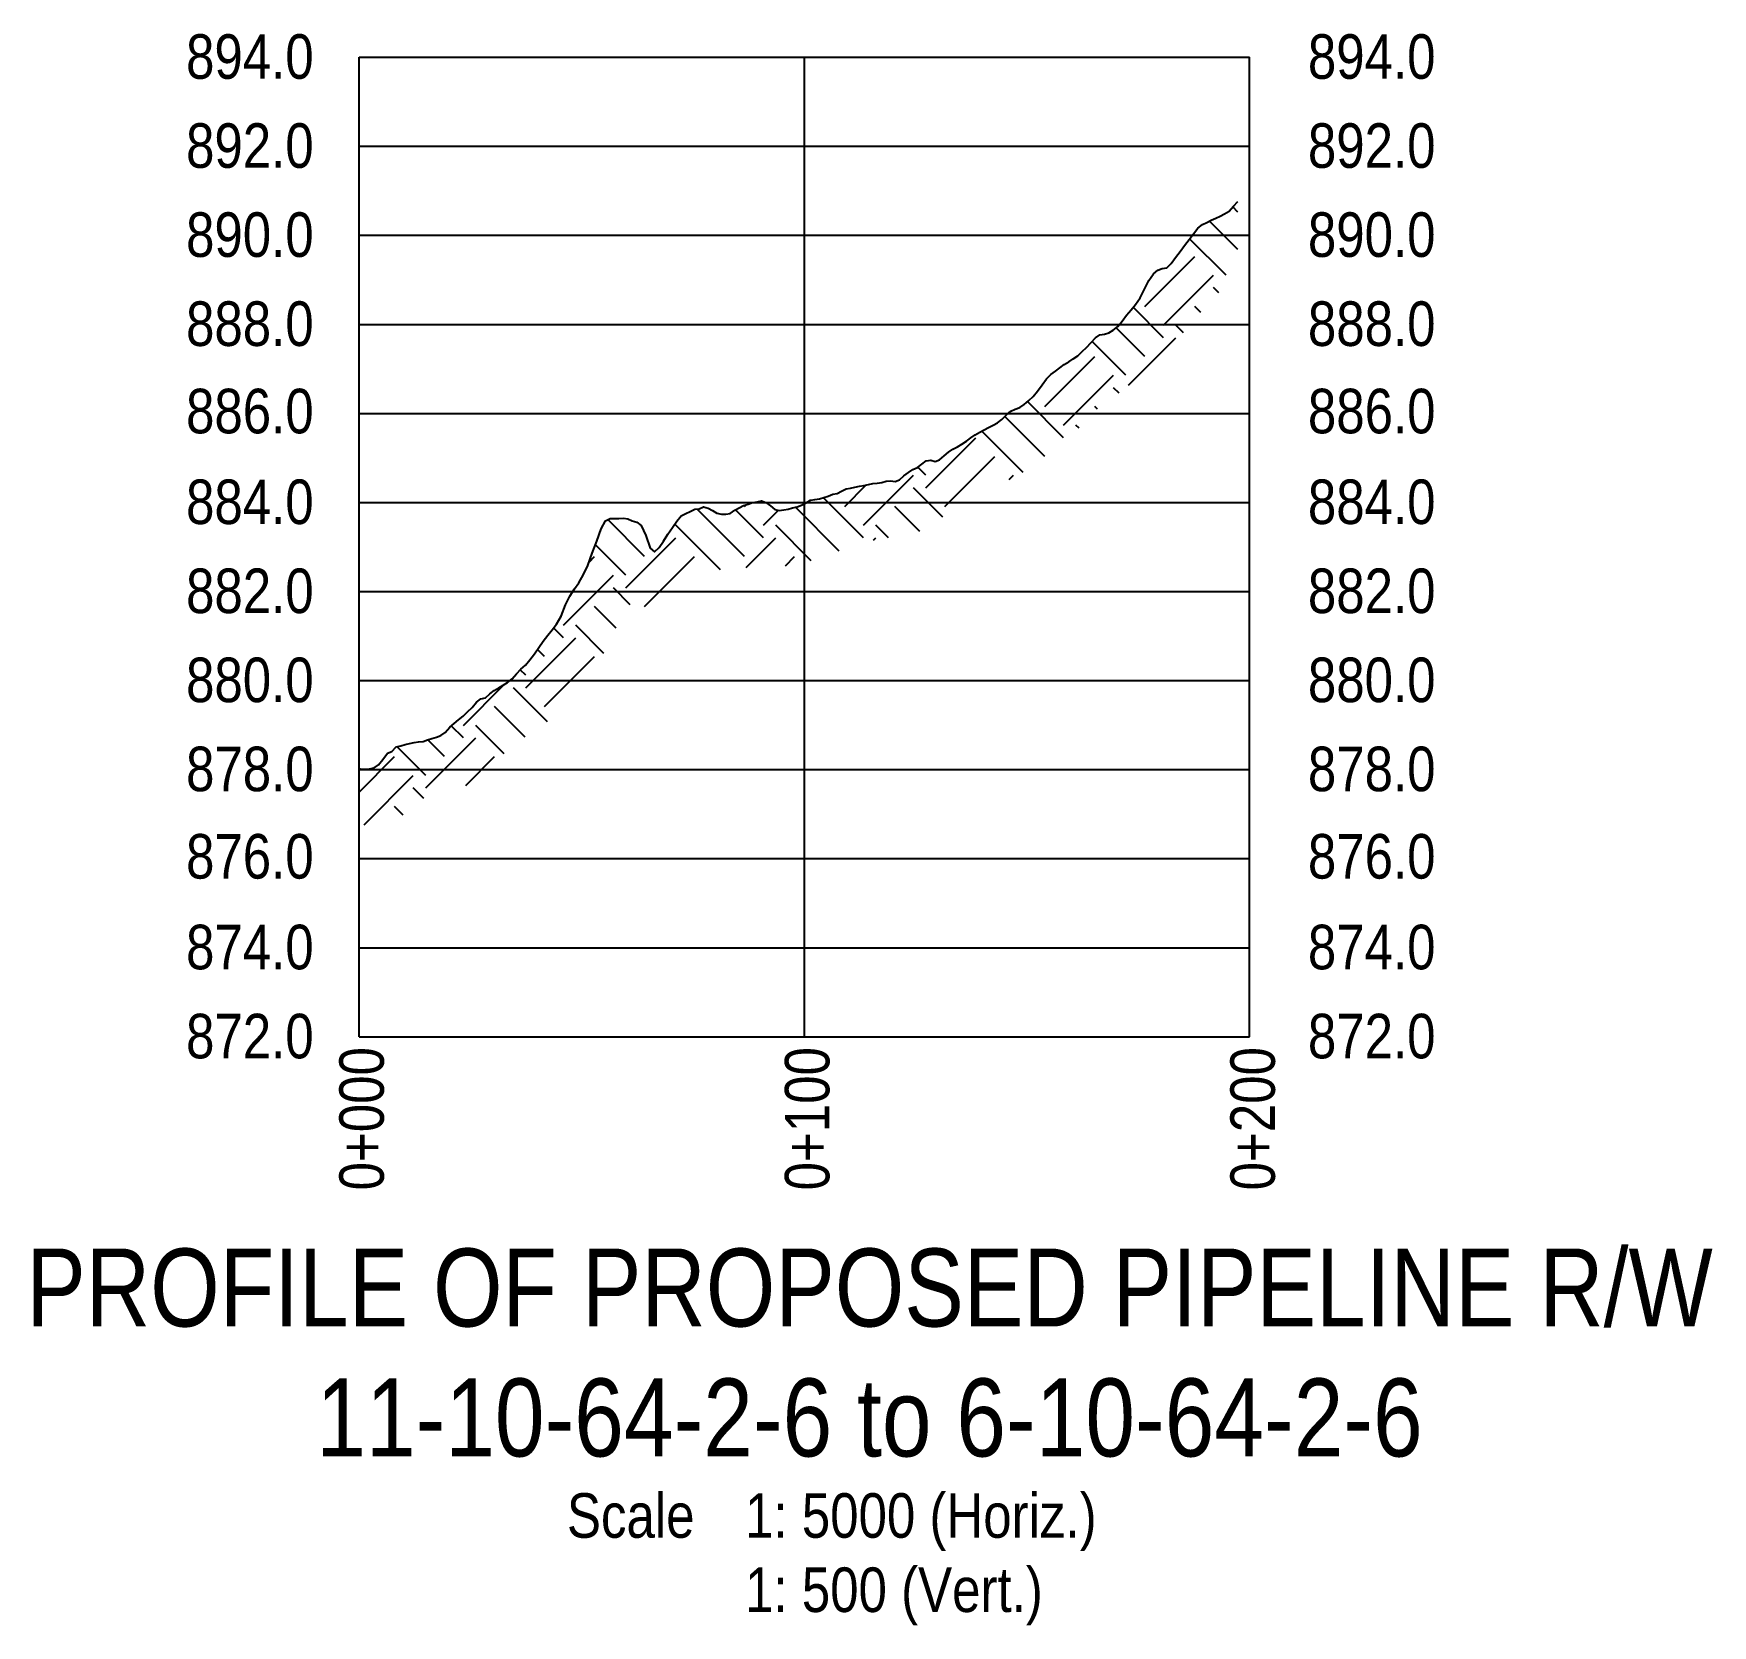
# Model space of a CAD drawing. Extents: x 406232 to 435383, y 6039561 to 6052989.
# Drawn here: x 432697.5 to 433074.5, y 6047899 to 6048256.3 of the extents above; entities that cross this region are included whole.
import ezdxf
from ezdxf.enums import TextEntityAlignment as Align

# ---------------------------------------------------------------- set-up
doc = ezdxf.new("R2010")
doc.units = 0
doc.header["$LTSCALE"] = 5
doc.linetypes.add('foc-TOPO', pattern=[1, 0.2, -0.8])
for name, color, linetype in [('DETAIL-T', 7, 'Continuous'), ('L-DETAIL-T', 3, 'Continuous'), ('P-CROSSINGS-GRID', 8, 'Continuous'), ('P-CROSSINGS-GROUND', 48, 'foc-TOPO'), ('P-CROSSINGS-LINE', 3, 'Continuous'), ('S-T7', 7, 'Continuous')]:
    doc.layers.add(name, color=color, linetype=linetype)
doc.styles.add('140', font='ARIALN.TTF', dxfattribs={"height": 15})
doc.styles.add('80', font='ARIALN.TTF', dxfattribs={"height": 10})
doc.styles.add('80L', font='ARIALN.TTF', dxfattribs={"height": 10})

msp = doc.modelspace()

# ---------------------------------------------------------------- texts
at = {"layer": 'DETAIL-T', "insert": (432817.28, 6047928.629), "char_height": 9.9996, "attachment_point": 1, "style": '80L'}
msp.add_mtext_dynamic_manual_height_columns('Scale^I1: 5000 (Horiz.)\\P^I1: 500 (Vert.)', width=217.00798, gutter_width=44.98, heights=[0], dxfattribs=at)
at = {"layer": 'L-DETAIL-T', "insert": (432885.214, 6047983.553), "char_height": 17.49929, "width": 469.36944, "attachment_point": 2, "rotation": 0, "style": '140'}
msp.add_mtext('PROFILE OF PROPOSED PIPELINE R/W\\P11-10-64-2-6 to 6-10-64-2-6', dxfattribs=at)
at = {"layer": 'S-T7', "style": '80'}
for s, p in [('894.0', (432760.407, 6048251.151)), ('894.0', (433012.311, 6048251.151)), ('892.0', (432760.407, 6048231.16)), ('892.0', (433012.311, 6048231.16)), ('890.0', (432760.407, 6048211.169)), ('890.0', (433012.311, 6048211.169)), ('888.0', (432760.407, 6048191.178)), ('888.0', (433012.311, 6048191.178)), ('886.0', (432760.407, 6048171.56)), ('886.0', (433012.311, 6048171.56)), ('884.0', (432760.407, 6048151.196)), ('884.0', (433012.311, 6048151.196)), ('882.0', (432760.407, 6048131.206)), ('882.0', (433012.311, 6048131.206)), ('880.0', (432760.407, 6048111.215)), ('880.0', (433012.311, 6048111.215)), ('878.0', (432760.407, 6048091.224)), ('878.0', (433012.311, 6048091.224)), ('876.0', (432760.407, 6048071.606)), ('876.0', (433012.311, 6048071.606)), ('874.0', (432760.407, 6048051.242)), ('874.0', (433012.311, 6048051.242)), ('872.0', (432760.407, 6048031.251)), ('872.0', (433012.311, 6048031.251))]:
    msp.add_text(s, height=9.9955, dxfattribs=at).set_placement(p, align=Align.MIDDLE_RIGHT)
for s, p in [('0+000', (432771.168, 6048028.781)), ('0+100', (432871.207, 6048028.781)), ('0+200', (432971.247, 6048028.781))]:
    msp.add_text(s, height=10, rotation=90, dxfattribs=at).set_placement(p, align=Align.MIDDLE_RIGHT)

# ---------------------------------------------------------------- hatches: boundary and pattern name
at = {"layer": 'P-CROSSINGS-GROUND'}
h = msp.add_hatch(dxfattribs=at)
h.set_pattern_fill('EARTH', color=256, scale=2.500995, angle=45)
h.set_pattern_definition([(45, (-8603.97, 13797.937), (0, 22.459572015), [15.881315674, -15.881315674]), (45, (-8608.181, 13802.148), (0, 22.459572015), [15.881315674, -15.881315674]), (45, (-8612.392, 13806.36), (0, 22.459572015), [15.881315674, -15.881315674]), (135, (-8612.392, 13809.167), (-22.459572015, 0), [15.881315674, -15.881315674]), (135, (-8608.181, 13813.378), (-22.459572015, 0), [15.881315674, -15.881315674]), (135, (-8603.97, 13817.59), (-22.459572015, 0), [15.881315674, -15.881315674])])
h.paths.add_polyline_path([(432770.629, 6048078.766), (432772.015, 6048078.688), (432774.738, 6048078.865), (432778.919, 6048079.799), (432783.337, 6048082.709), (432784.599, 6048084.202), (432784.864, 6048084.293), (432785.428, 6048084.877), (432785.615, 6048084.909), (432787.526, 6048085.09), (432789.78, 6048085.829), (432790.848, 6048086.165), (432792.145, 6048086.606), (432794.729, 6048087.564), (432798.368, 6048090.041), (432799.735, 6048091.638), (432799.854, 6048091.736), (432800.964, 6048092.635), (432802.282, 6048093.767), (432803.65, 6048095.036), (432803.919, 6048095.308), (432804.644, 6048095.427), (432807.938, 6048098.429), (432808.411, 6048098.707), (432809.498, 6048099.38), (432811.084, 6048100.346), (432813.587, 6048102.304), (432815.236, 6048104.189), (432815.636, 6048104.619), (432816.974, 6048105.773), (432818.836, 6048108.081), (432820.043, 6048109.701), (432821.109, 6048111.184), (432822.059, 6048112.51), (432822.872, 6048113.608), (432823.744, 6048114.703), (432825.333, 6048116.71), (432827.261, 6048120.069), (432828.358, 6048122.882), (432828.884, 6048123.897), (432829.368, 6048124.711), (432830.561, 6048126.312), (432831.607, 6048128.298), (432837.722, 6048123.538), (432847.456, 6048132.683), (432849.334, 6048135.368), (432849.784, 6048136.066), (432850.283, 6048135.937), (432853.826, 6048135.888), (432858.934, 6048136.671), (432860.119, 6048137.555), (432864.114, 6048136.644), (432867.647, 6048136.965), (432869.796, 6048137.356), (432871.086, 6048137.723), (432872.577, 6048138.07), (432874.917, 6048138.945), (432876.161, 6048139.556), (432876.292, 6048139.573), (432878.461, 6048140.119), (432880.363, 6048140.752), (432880.526, 6048140.821), (432882.121, 6048141.106), (432884.009, 6048142.121), (432884.36, 6048142.182), (432885.519, 6048142.434), (432886.542, 6048142.64), (432887.495, 6048142.851), (432887.716, 6048142.894), (432888.454, 6048142.961), (432889.889, 6048143.176), (432892.227, 6048142.689), (432898.616, 6048145.386), (432900.816, 6048147.274), (432901.019, 6048147.428), (432902.044, 6048147.846), (432907.362, 6048149.46), (432910.14, 6048152.052), (432910.333, 6048152.206), (432910.533, 6048152.338), (432911.344, 6048152.805), (432912.733, 6048153.657), (432914.02, 6048154.529), (432915.123, 6048155.293), (432915.708, 6048155.707), (432915.98, 6048155.864), (432916.756, 6048156.269), (432917.708, 6048156.769), (432918.641, 6048157.246), (432920.597, 6048158.244), (432923.368, 6048160.323), (432923.898, 6048160.896), (432924.654, 6048161.183), (432927.629, 6048163.123), (432929.305, 6048164.651), (432930.99, 6048166.14), (432932.885, 6048168.456), (432934.06, 6048170.097), (432934.253, 6048170.358), (432934.47, 6048170.52), (432935.477, 6048171.283), (432936.062, 6048171.721), (432936.579, 6048172.049), (432937.888, 6048172.855), (432939.858, 6048174.27), (432941.491, 6048175.77), (432942.838, 6048177.051), (432943.07, 6048177.3), (432944.266, 6048177.662), (432947.292, 6048179.618), (432949.669, 6048181.535), (432951.728, 6048183.908), (432952.859, 6048185.446), (432953.552, 6048186.306), (432954.962, 6048187.94), (432956.778, 6048190.717), (432957.291, 6048191.718), (432957.595, 6048191.751), (432962.358, 6048196.397), (432964.001, 6048198.569), (432965.035, 6048199.995), (432965.97, 6048201.256), (432966.857, 6048202.435), (432967.418, 6048203.146), (432967.959, 6048203.395), (432967.959, 6048218.613), (432966.959, 6048217.536), (432965.959, 6048216.433), (432964.959, 6048215.799), (432963.959, 6048215.324), (432962.959, 6048214.848), (432961.959, 6048214.388), (432960.959, 6048213.908), (432959.959, 6048213.457), (432958.959, 6048212.628), (432957.959, 6048211.329), (432956.959, 6048210.062), (432955.959, 6048208.733), (432954.959, 6048207.384), (432953.959, 6048206.006), (432952.959, 6048204.683), (432951.959, 6048203.707), (432950.959, 6048203.599), (432949.959, 6048203.151), (432948.959, 6048202.389), (432947.959, 6048200.846), (432946.959, 6048198.953), (432945.959, 6048197.002), (432944.959, 6048195.472), (432943.959, 6048194.313), (432942.959, 6048193.075), (432941.959, 6048191.715), (432940.959, 6048190.562), (432939.959, 6048189.755), (432938.959, 6048189.109), (432937.959, 6048188.806), (432936.959, 6048188.658), (432935.959, 6048188.006), (432934.959, 6048186.92), (432933.959, 6048185.85), (432932.959, 6048184.898), (432931.959, 6048183.98), (432930.959, 6048183.262), (432929.959, 6048182.646), (432928.959, 6048182.012), (432927.959, 6048181.262), (432926.959, 6048180.506), (432925.959, 6048179.758), (432924.959, 6048178.802), (432923.959, 6048177.453), (432922.959, 6048176.055), (432921.959, 6048174.833), (432920.959, 6048173.949), (432919.959, 6048173.038), (432918.959, 6048172.386), (432917.959, 6048172.007), (432916.959, 6048171.572), (432915.959, 6048170.717), (432914.959, 6048169.634), (432913.959, 6048168.884), (432912.959, 6048168.373), (432911.959, 6048167.863), (432910.959, 6048167.337), (432909.959, 6048166.815), (432908.959, 6048166.237), (432907.959, 6048165.53), (432906.959, 6048164.837), (432905.959, 6048164.16), (432904.959, 6048163.547), (432903.959, 6048162.971), (432902.959, 6048162.309), (432901.959, 6048161.507), (432900.959, 6048160.574), (432899.959, 6048160.271), (432898.959, 6048160.536), (432897.959, 6048160.351), (432896.959, 6048159.658), (432895.959, 6048158.858), (432894.959, 6048158.451), (432893.959, 6048157.757), (432892.959, 6048156.996), (432891.959, 6048156.138), (432890.959, 6048155.716), (432889.959, 6048155.924), (432888.959, 6048155.813), (432887.959, 6048155.521), (432886.959, 6048155.371), (432885.959, 6048155.28), (432884.959, 6048155.087), (432883.959, 6048154.865), (432882.959, 6048154.664), (432881.959, 6048154.447), (432880.959, 6048154.272), (432879.959, 6048154.074), (432878.959, 6048153.592), (432877.959, 6048153.054), (432876.959, 6048152.875), (432875.959, 6048152.455), (432874.959, 6048152.122), (432873.959, 6048151.87), (432872.959, 6048151.741), (432871.959, 6048151.525), (432870.959, 6048150.922), (432869.959, 6048150.43), (432868.959, 6048150.056), (432867.959, 6048149.824), (432866.959, 6048149.539), (432865.959, 6048149.357), (432864.959, 6048149.266), (432863.959, 6048149.494), (432862.959, 6048150.311), (432861.959, 6048151.063), (432860.959, 6048151.378), (432859.959, 6048151.208), (432858.959, 6048151), (432857.959, 6048150.69), (432856.959, 6048150.33), (432855.959, 6048149.82), (432854.959, 6048149.295), (432853.959, 6048148.549), (432852.959, 6048148.395), (432851.959, 6048148.409), (432850.959, 6048148.668), (432849.959, 6048149.273), (432848.959, 6048149.797), (432847.959, 6048150.055), (432846.959, 6048149.588), (432845.959, 6048149.516), (432844.959, 6048149.038), (432843.959, 6048148.532), (432842.959, 6048148.062), (432841.959, 6048146.815), (432840.959, 6048145.453), (432839.959, 6048143.887), (432838.959, 6048142.334), (432837.959, 6048140.905), (432836.959, 6048139.965), (432835.959, 6048140.743), (432834.959, 6048143.589), (432833.959, 6048145.855), (432832.959, 6048146.606), (432831.959, 6048146.906), (432830.959, 6048147.328), (432829.959, 6048147.509), (432828.959, 6048147.468), (432827.959, 6048147.442), (432826.959, 6048147.447), (432825.959, 6048146.929), (432824.959, 6048145.13), (432823.959, 6048142.359), (432822.959, 6048139.677), (432821.959, 6048136.863), (432820.959, 6048134.895), (432819.959, 6048132.996), (432818.959, 6048131.654), (432817.959, 6048129.97), (432816.959, 6048128.043), (432815.959, 6048125.478), (432814.959, 6048123.736), (432813.959, 6048122.473), (432812.959, 6048121.218), (432811.959, 6048119.866), (432810.959, 6048118.471), (432809.959, 6048117.08), (432808.959, 6048115.737), (432807.959, 6048114.497), (432806.959, 6048113.636), (432805.959, 6048112.562), (432804.959, 6048111.418), (432803.959, 6048110.636), (432802.959, 6048110.027), (432801.959, 6048109.408), (432800.959, 6048108.821), (432799.959, 6048108.063), (432798.959, 6048107.151), (432797.959, 6048106.986), (432796.959, 6048106.173), (432795.959, 6048105.026), (432794.959, 6048104.017), (432793.959, 6048103.089), (432792.959, 6048102.23), (432791.959, 6048101.42), (432790.959, 6048100.6), (432789.959, 6048099.431), (432788.959, 6048098.751), (432787.959, 6048098.38), (432786.959, 6048098.039), (432785.959, 6048097.725), (432784.959, 6048097.397), (432783.959, 6048097.303), (432782.959, 6048097.129), (432781.959, 6048096.929), (432780.959, 6048096.713), (432779.959, 6048096.423), (432778.959, 6048096.16), (432777.959, 6048095.126), (432776.959, 6048094.781), (432775.959, 6048093.335), (432774.959, 6048092.152), (432773.959, 6048091.493), (432772.959, 6048091.27), (432771.959, 6048091.205), (432770.959, 6048091.261), (432770.629, 6048091.271)])

# ---------------------------------------------------------------- linework, layer by layer
at = {"layer": 'P-CROSSINGS-GRID', "color": 8}
for p, q in [((432770.629, 6048250.997), (432970.539, 6048250.997)), ((432770.629, 6048031.098), (432770.629, 6048250.997)), ((432870.584, 6048031.098), (432870.584, 6048250.997)), ((432970.539, 6048031.098), (432970.539, 6048250.997)), ((432770.629, 6048231.006), (432970.539, 6048231.006)), ((432770.629, 6048211.015), (432970.539, 6048211.015)), ((432770.629, 6048191.025), (432970.539, 6048191.025)), ((432770.629, 6048171.034), (432970.539, 6048171.034)), ((432770.629, 6048151.043), (432970.539, 6048151.043)), ((432770.629, 6048131.052), (432970.539, 6048131.052)), ((432770.629, 6048111.061), (432970.539, 6048111.061)), ((432770.629, 6048091.07), (432970.539, 6048091.07)), ((432770.629, 6048071.079), (432970.539, 6048071.079)), ((432770.629, 6048051.088), (432970.539, 6048051.088)), ((432770.629, 6048031.098), (432970.539, 6048031.098))]:
    msp.add_line(p, q, dxfattribs=at)
at = {"layer": 'P-CROSSINGS-LINE', "color": 3}
msp.add_lwpolyline([(432770.629, 6048091.271), (432770.959, 6048091.261), (432771.959, 6048091.205), (432772.959, 6048091.27), (432773.959, 6048091.493), (432774.959, 6048092.152), (432775.959, 6048093.335), (432776.959, 6048094.781), (432777.959, 6048095.126), (432778.959, 6048096.16), (432779.959, 6048096.423), (432780.959, 6048096.713), (432781.959, 6048096.929), (432782.959, 6048097.129), (432783.959, 6048097.303), (432784.959, 6048097.397), (432785.959, 6048097.725), (432786.959, 6048098.039), (432787.959, 6048098.38), (432788.959, 6048098.751), (432789.959, 6048099.431), (432790.959, 6048100.6), (432791.959, 6048101.42), (432792.959, 6048102.23), (432793.959, 6048103.089), (432794.959, 6048104.017), (432795.959, 6048105.026), (432796.959, 6048106.173), (432797.959, 6048106.986), (432798.959, 6048107.151), (432799.959, 6048108.063), (432800.959, 6048108.821), (432801.959, 6048109.408), (432802.959, 6048110.027), (432803.959, 6048110.636), (432804.959, 6048111.418), (432805.959, 6048112.562), (432806.959, 6048113.636), (432807.959, 6048114.497), (432808.959, 6048115.737), (432809.959, 6048117.08), (432810.959, 6048118.471), (432811.959, 6048119.866), (432812.959, 6048121.218), (432813.959, 6048122.473), (432814.959, 6048123.736), (432815.959, 6048125.478), (432816.959, 6048128.043), (432817.959, 6048129.97), (432818.959, 6048131.654), (432819.959, 6048132.996), (432820.959, 6048134.895), (432821.959, 6048136.863), (432822.959, 6048139.677), (432823.959, 6048142.359), (432824.959, 6048145.13), (432825.959, 6048146.929), (432826.959, 6048147.447), (432827.959, 6048147.442), (432828.959, 6048147.468), (432829.959, 6048147.509), (432830.959, 6048147.328), (432831.959, 6048146.906), (432832.959, 6048146.606), (432833.959, 6048145.855), (432834.959, 6048143.589), (432835.959, 6048140.743), (432836.959, 6048139.965), (432837.959, 6048140.905), (432838.959, 6048142.334), (432839.959, 6048143.887), (432840.959, 6048145.453), (432841.959, 6048146.815), (432842.959, 6048148.062), (432843.959, 6048148.532), (432844.959, 6048149.038), (432845.959, 6048149.516), (432846.959, 6048149.588), (432847.959, 6048150.055), (432848.959, 6048149.797), (432849.959, 6048149.273), (432850.959, 6048148.668), (432851.959, 6048148.409), (432852.959, 6048148.395), (432853.959, 6048148.549), (432854.959, 6048149.295), (432855.959, 6048149.82), (432856.959, 6048150.33), (432857.959, 6048150.69), (432858.959, 6048151), (432859.959, 6048151.208), (432860.959, 6048151.378), (432861.959, 6048151.063), (432862.959, 6048150.311), (432863.959, 6048149.494), (432864.959, 6048149.266), (432865.959, 6048149.357), (432866.959, 6048149.539), (432867.959, 6048149.824), (432868.959, 6048150.056), (432869.959, 6048150.43), (432870.959, 6048150.922), (432871.959, 6048151.525), (432872.959, 6048151.741), (432873.959, 6048151.87), (432874.959, 6048152.122), (432875.959, 6048152.455), (432876.959, 6048152.875), (432877.959, 6048153.054), (432878.959, 6048153.592), (432879.959, 6048154.074), (432880.959, 6048154.272), (432881.959, 6048154.447), (432882.959, 6048154.664), (432883.959, 6048154.865), (432884.959, 6048155.087), (432885.959, 6048155.28), (432886.959, 6048155.371), (432887.959, 6048155.521), (432888.959, 6048155.813), (432889.959, 6048155.924), (432890.959, 6048155.716), (432891.959, 6048156.138), (432892.959, 6048156.996), (432893.959, 6048157.757), (432894.959, 6048158.451), (432895.959, 6048158.858), (432896.959, 6048159.658), (432897.959, 6048160.351), (432898.959, 6048160.536), (432899.959, 6048160.271), (432900.959, 6048160.574), (432901.959, 6048161.507), (432902.959, 6048162.309), (432903.959, 6048162.971), (432904.959, 6048163.547), (432905.959, 6048164.16), (432906.959, 6048164.837), (432907.959, 6048165.53), (432908.959, 6048166.237), (432909.959, 6048166.815), (432910.959, 6048167.337), (432911.959, 6048167.863), (432912.959, 6048168.373), (432913.959, 6048168.884), (432914.959, 6048169.634), (432915.959, 6048170.717), (432916.959, 6048171.572), (432917.959, 6048172.007), (432918.959, 6048172.386), (432919.959, 6048173.038), (432920.959, 6048173.949), (432921.959, 6048174.833), (432922.959, 6048176.055), (432923.959, 6048177.453), (432924.959, 6048178.802), (432925.959, 6048179.758), (432926.959, 6048180.506), (432927.959, 6048181.262), (432928.959, 6048182.012), (432929.959, 6048182.646), (432930.959, 6048183.262), (432931.959, 6048183.98), (432932.959, 6048184.898), (432933.959, 6048185.85), (432934.959, 6048186.92), (432935.959, 6048188.006), (432936.959, 6048188.658), (432937.959, 6048188.806), (432938.959, 6048189.109), (432939.959, 6048189.755), (432940.959, 6048190.562), (432941.959, 6048191.715), (432942.959, 6048193.075), (432943.959, 6048194.313), (432944.959, 6048195.472), (432945.959, 6048197.002), (432946.959, 6048198.953), (432947.959, 6048200.846), (432948.959, 6048202.389), (432949.959, 6048203.151), (432950.959, 6048203.599), (432951.959, 6048203.707), (432952.959, 6048204.683), (432953.959, 6048206.006), (432954.959, 6048207.384), (432955.959, 6048208.733), (432956.959, 6048210.062), (432957.959, 6048211.329), (432958.959, 6048212.628), (432959.959, 6048213.457), (432960.959, 6048213.908), (432961.959, 6048214.388), (432962.959, 6048214.848), (432963.959, 6048215.324), (432964.959, 6048215.799), (432965.959, 6048216.433), (432966.959, 6048217.536), (432967.959, 6048218.613)], dxfattribs=at)

msp.set_redraw_order([(e.dxf.handle, doc.entitydb.next_handle()) for e in msp.query("TEXT MTEXT ATTDEF DIMENSION ARC_DIMENSION")])  # texts and dimensions are drawn at this point

doc.saveas('drawing.dxf')
